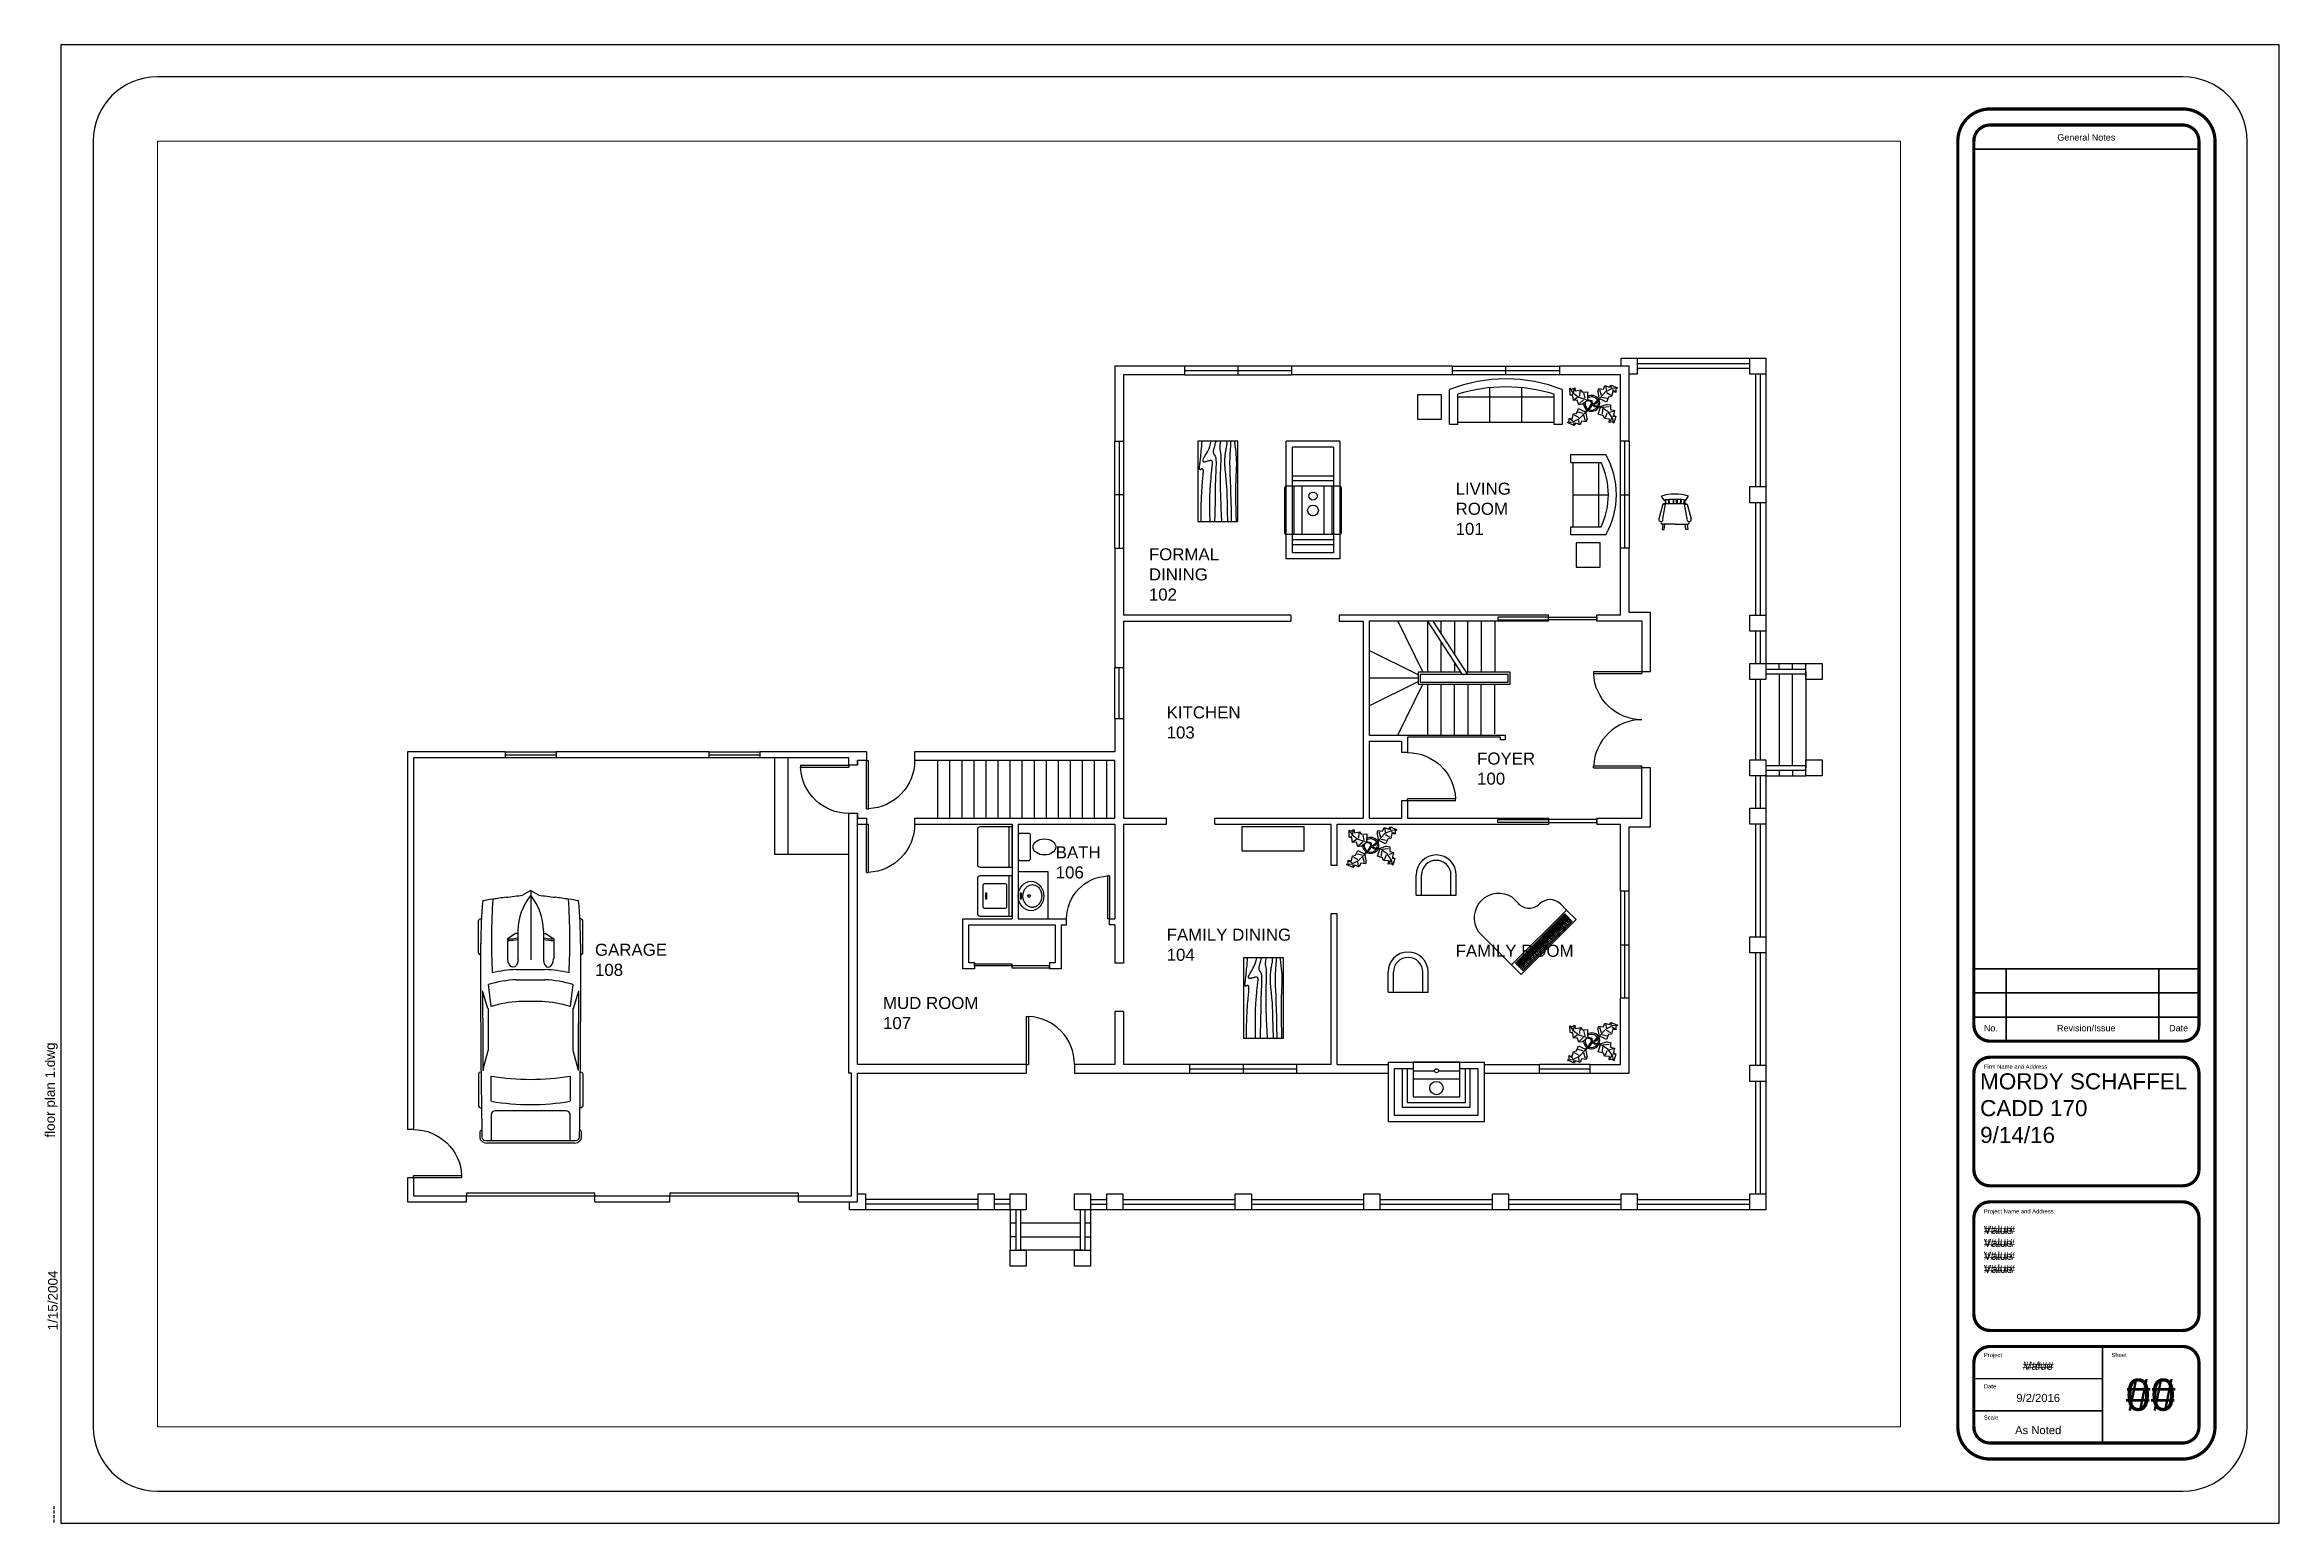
# Paper-space layout 'Arch D' of a CAD drawing. Header units: inches. Extents: x -0.3 to 34.5, y 0 to 23.
# The model-space entities are those that its viewports show. They can reach past a viewport. Long polylines and large blocks are cut down to what shows.
import ezdxf
from ezdxf.enums import TextEntityAlignment as Align

# ---------------------------------------------------------------- set-up
doc = ezdxf.new("R2010")
doc.units = ezdxf.units.IN
doc.header["$MEASUREMENT"] = 0
for name, color, linetype in [('flr-1', 201, 'Continuous'), ('flr-1-a-anno-text', 4, 'Continuous'), ('flr-1-a-door', 2, 'Continuous'), ('flr-1-a-glaz', 2, 'Continuous'), ('flr-1-a-glaz-sill', 1, 'Continuous'), ('Title Block', 7, 'Continuous')]:
    doc.layers.add(name, color=color, linetype=linetype)
doc.layers.add('flr-1-furn', color=7, linetype='Continuous', true_color=0x3fd968)
doc.styles.add('Roman', font='arial.ttf')

psp = doc.layouts.new('Arch D')

# ---------------------------------------------------------------- texts
at = {"insert": (29.847, 7), "char_height": 0.25, "attachment_point": 1, "style": 'Roman'}
psp.add_mtext_dynamic_manual_height_columns('MORDY SCHAFFEL\\PCADD 170\\P9/14/16', width=3.5, gutter_width=2.5, heights=[0], dxfattribs=at)
at = {"layer": 'Title Block', "color": 0, "char_height": 0.15, "attachment_point": 7, "rotation": 90, "style": 'Roman'}
for s, insert, width in [('floor plan 1.dwg', (-0.05, 6), 5.93), ('1/15/2004', (-0.05, 3), 2.57515), ('----', (-0.05, 0), 2.73005)]:
    psp.add_mtext(s, dxfattribs=dict(at, insert=insert, width=width))

msp = doc.modelspace()

# ---------------------------------------------------------------- texts
at = {"layer": 'flr-1-a-anno-text', "char_height": 9, "attachment_point": 1, "style": 'Roman'}
for s, width, insert in [('LIVING\\PROOM\\P101', 85.53126, (254.469, -87)), ('FORMAL\\PDINING\\P102', 95.75, (25.5, -136)), ('KITCHEN\\P103', 88.25, (38.75, -254)), ('FOYER\\P100', 74, (270.5, -288.5)), ('BATH\\P106', 44.5, (-44.03, -358.5)), ('GARAGE\\P108', 86, (-388, -431.25)), ('FAMILY DINING\\P104', 101.75, (38.75, -420)), ('FAMILY ROOM', 117, (254.5, -432)), ('MUD ROOM\\P107', 86.5, (-173, -471))]:
    msp.add_mtext_dynamic_manual_height_columns(s, width=width, gutter_width=2.5, heights=[0], dxfattribs=dict(at, insert=insert))

# ---------------------------------------------------------------- blocks, each defined once
blk = doc.blocks.new('Title Block')
at = {"layer": 'Title Block'}
for p, q in [((34.5, 23), (0, 23)), ((0, 23), (0, 0)), ((34.5, 0), (34.5, 23)), ((33, 22.5), (1.5, 22.5)), ((0.5, 21.5), (0.5, 1.5)), ((34, 1.5), (34, 21.5)), ((1.5, 0.5), (33, 0.5)), ((0, 0), (34.5, 0))]:
    blk.add_line(p, q, dxfattribs=at)
at = {"layer": 'Title Block', "const_width": 0.05}
for points in [[(30, 1), (33, 1, 0.414214), (33.5, 1.5), (33.5, 21.5, 0.414214), (33, 22), (30, 22, 0.414214), (29.5, 21.5), (29.5, 1.5, 0.414214)], [(30, 7.5), (33, 7.5, 0.414214), (33.25, 7.75), (33.25, 21.5, 0.414214), (33, 21.75), (30, 21.75, 0.414214), (29.75, 21.5), (29.75, 7.75, 0.414214)], [(30, 5.25), (33, 5.25, 0.414214), (33.25, 5.5), (33.25, 7, 0.414214), (33, 7.25), (30, 7.25, 0.414214), (29.75, 7), (29.75, 5.5, 0.414214)], [(30, 3), (33, 3, 0.414214), (33.25, 3.25), (33.25, 4.75, 0.414214), (33, 5), (30, 5, 0.414214), (29.75, 4.75), (29.75, 3.25, 0.414214)], [(30, 1.25), (33, 1.25, 0.414214), (33.25, 1.5), (33.25, 2.5, 0.414214), (33, 2.75), (30, 2.75, 0.414214), (29.75, 2.5), (29.75, 1.5, 0.414214)]]:
    blk.add_lwpolyline(points, format="xyb", close=True, dxfattribs=at)
at = {"layer": 'Title Block', "const_width": 0.025}
for points in [[(29.75, 21.375), (33.25, 21.375)], [(29.75, 8.625), (33.25, 8.625)], [(30.25, 7.5), (30.25, 8.625)], [(32.625, 7.5), (32.625, 8.625)], [(29.75, 8.25), (33.25, 8.25)], [(29.75, 7.875), (33.25, 7.875)], [(31.75, 1.25), (31.75, 2.75)], [(29.75, 2.25), (31.75, 2.25)], [(29.75, 1.75), (31.75, 1.75)]]:
    blk.add_lwpolyline(points, dxfattribs=at)
at = {"layer": 'Title Block'}
for centre, start, end in [((1.5, 21.5), 90, 180), ((33, 21.5), 0, 90), ((1.5, 1.5), 180, 270), ((33, 1.5), 270, 0)]:
    blk.add_arc(centre, 1, start, end, dxfattribs=at)
at = {"layer": 'Title Block', "style": 'Roman'}
for s, p in [('General Notes', (31.498, 21.558)), ('No.', (30.014, 7.703)), ('Revision/Issue', (31.498, 7.703)), ('Date', (32.934, 7.703))]:
    blk.add_text(s, height=0.1, dxfattribs=at).set_placement(p, align=Align.MIDDLE_CENTER)
for s, p in [('Firm Name and Address', (29.905, 7.071)), ('Project Name and Address', (29.905, 4.821)), ('Project', (29.905, 2.585)), ('Sheet', (31.89, 2.585)), ('Date', (29.905, 2.099)), ('Scale', (29.905, 1.613))]:
    blk.add_text(s, height=0.065, dxfattribs=at).set_placement(p)
at = {"layer": 'Title Block', "color": 0, "style": 'Roman', "flags": 8}
for tag, p in [('PROJECTNAME', (29.905, 4.502)), ('PROJECTADDRESS1', (29.905, 4.3)), ('PROJECTADDRESS2', (29.905, 4.098)), ('PROJECTADDRESS3', (29.905, 3.895))]:
    blk.add_attdef(tag, p, '', height=0.125, dxfattribs=at)
at = {"layer": 'Title Block', "style": 'Roman', "flags": 8}
for tag, height, p in [('PROJECTNAME', 0.125, (30.75, 2.45)), ('SHEETNO', 0.5, (32.5, 2)), ('DATE', 0.125, (30.75, 1.95))]:
    blk.add_attdef(tag, text='', height=height, dxfattribs=at).set_placement(p, align=Align.MIDDLE_CENTER)
at = {"layer": 'Title Block', "style": 'Roman'}
blk.add_attdef('SCALE', text='', height=0.125, dxfattribs=at).set_placement((30.75, 1.45), align=Align.MIDDLE_CENTER)
blk = doc.blocks.new('DR-36')
for p, q in [((0, 36), (0, 0)), ((0, 36), (1.5, 36)), ((1.5, 36), (1.5, 0)), ((0, 0), (1.5, 0))]:
    blk.add_line(p, q)
blk.add_arc((0, 0), 36, 0, 87.6141)
blk = doc.blocks.new('pocket-48')
for p, q in [((-36, 1.375), (-36, 3.375)), ((-36, 3.375), (0, 3.375)), ((0, 1.375), (-36, 1.375)), ((38, 3.375), (0, 3.375)), ((0, 3.375), (0, 1.375)), ((0, 1.375), (38, 1.375)), ((0, 1.375), (0, 0)), ((38, 1.375), (38, 3.375))]:
    blk.add_line(p, q)
blk = doc.blocks.new('*U53')
for p, q in [((21.1, 37.4), (21.1, 36.8)), ((46.6, 38.9), (22.4, 38.9)), ((47.8, 37.4), (47.8, 37.4)), ((88, 31.9), (74.8, 35.9)), ((134.3, 35.6), (119.3, 31.8)), ((135.5, 37.1), (135.5, 37.4)), ((136.7, 38.9), (160.9, 38.9)), ((162.1, 37.4), (162.1, 36.8)), ((186.5, -33.5), (186.5, 33.5)), ((32.3, 11.6), (36.1, 17.2)), ((36.1, 17.2), (50.9, 17.2)), ((70, 31.5), (86.4, 29.4)), ((138.4, 29.4), (157.2, 29.4)), ((164.5, 26.4), (164.5, -26.4)), ((186.5, 29.4), (167, 29.4)), ((188.4, -32.8), (188.4, 32.8)), ((3.3, 6.1), (0.1, 0.4)), ((29.8, 9.5), (51.7, 9.5)), ((32.1, 9.5), (32.1, 11.2)), ((58.9, -10.8), (58.9, 10.8)), ((66.6, -10.5), (66.6, 10.5)), ((82.7, 8.5), (82.7, -8.5)), ((186.5, -10.5), (186.5, 10.5)), ((0, 0), (51.7, 0)), ((0.1, -0.4), (3.3, -6.1)), ((29.8, -9.5), (51.7, -9.5)), ((32.1, -9.5), (32.1, -11.2)), ((32.3, -11.6), (36.1, -17.2)), ((36.1, -17.2), (50.9, -17.2)), ((86.4, -29.4), (70, -31.5)), ((88, -31.9), (74.8, -35.9)), ((134.3, -35.6), (119.3, -31.8)), ((157.2, -29.4), (138.4, -29.4)), ((167, -29.4), (186.5, -29.4)), ((21.1, -37.4), (21.1, -36.8)), ((46.6, -38.9), (22.4, -38.9)), ((47.8, -37.4), (47.8, -37.4)), ((135.5, -37.1), (135.5, -37.4)), ((136.7, -38.9), (160.9, -38.9)), ((162.1, -37.4), (162.1, -36.8))]:
    blk.add_line(p, q)
for centre, major_axis, ratio, start_param, end_param in [((266, -27.5), (0, 313.3), 0.842304, 1.367076, 1.39176), ((41.2, -490.9), (0, 528.2), 0.842304, 0.00281, 0.075598), ((22.4, 37.4), (0, -1.48), 0.842304, 3.141593, 4.712389), ((64.5, -10555.6), (0, 10593), 0.842304, -0.013397, 0.002797), ((46.6, 37.4), (0, 1.48), 0.842304, -1.570796, 0), ((64.5, -10555.6), (0, -10591.5), 0.842304, 3.133765, 3.140441), ((136.7, 37.4), (0, -1.48), 0.842304, 3.141593, 4.712389), ((160.9, 37.4), (0, 1.48), 0.842304, -1.570796, 0), ((180.6, 35.8), (0, 2.22), 0.842304, -0.013017, 1.249894), ((64.5, -10556.4), (0, 10595.3), 0.842304, -0.013397, -0.013017), ((184, 32.8), (0, -5.25), 0.842304, 1.570796, 3.128196), ((184, 33.5), (0, -2.96), 0.842304, 1.570796, 3.128196), ((-204.5, 52.4), (0, -251), 0.842304, 1.385369, 1.434372), ((259.2, -27.5), (0, -305.3), 0.842304, 4.528606, 4.561838), ((37.5, -594), (0, -623.3), 0.842304, 3.096046, 3.200911), ((13, 17), (0, 27.4), 0.842304, 4.435146, 4.718221), ((14.2, 17), (0, 27.4), 0.842304, 4.435146, 4.718221), ((50.8, 13.3), (6.34, -0.36), 0.603834, -1.395552, 1.581315), ((134.4, 5.4), (0, -89.8), 0.842304, 4.449482, 4.652344), ((135.3, 5.4), (0, 81.8), 0.842304, 1.245306, 1.50788), ((149.6, 2.8), (0, -79.6), 0.842304, 4.372215, 4.640744), ((95.8, -3666.4), (0, -3698.2), 0.842304, 3.134049, 3.144098), ((17.1, 0), (0, 147), 0.842304, 4.511394, 4.913384), ((35.9, 0), (0, 147), 0.842304, 4.511394, 4.913384), ((167, 26.4), (0, 2.96), 0.842304, 0, 1.570796), ((0.6, 0), (0, -0.74), 0.842304, 4.131459, 5.293319), ((29.8, -46.7), (0, 56.2), 0.842304, 0, 0.590319), ((32.7, 11.2), (0, 0.74), 0.842304, 0.879714, 1.570796), ((-204.5, -52.4), (0, 251), 0.842304, -1.434372, -1.385369), ((29.8, 46.7), (0, 56.2), 0.842304, 2.551274, 3.141593), ((32.7, -11.2), (0, -0.74), 0.842304, 4.712389, 5.403472), ((13, -17), (0, -27.4), 0.842304, 1.564964, 1.848039), ((14.2, -17), (0, -27.4), 0.842304, 1.564964, 1.848039), ((134.4, -5.4), (0, -89.8), 0.842304, -1.510751, -1.307889), ((135.3, -5.4), (0, -81.8), 0.842304, -1.50788, -1.245306), ((149.6, -2.8), (0, -79.6), 0.842304, -1.499151, -1.230623), ((259.2, 27.5), (0, 305.3), 0.842304, 1.721348, 1.754579), ((266, 27.5), (0, 313.3), 0.842304, 1.749832, 1.774517), ((37.5, 594), (0, -623.3), 0.842304, -0.059319, 0.045547), ((95.8, 3666.4), (0, -3698.2), 0.842304, -0.002505, 0.007544), ((167, -26.4), (0, -2.96), 0.842304, 4.712389, 6.283185), ((184, -32.8), (0, -5.25), 0.842304, 0.013397, 1.570796), ((41.2, 490.9), (0, -528.2), 0.842304, -0.075598, -0.00281), ((22.4, -37.4), (0, 1.48), 0.842304, 1.570796, 3.141593), ((64.5, 10555.6), (0, 10593), 0.842304, 3.138796, 3.15499), ((46.6, -37.4), (0, -1.48), 0.842304, 0, 1.570796), ((64.5, 10555.6), (0, -10591.5), 0.842304, 0.001152, 0.007828), ((136.7, -37.4), (0, -1.48), 0.842304, -1.570796, 0), ((160.9, -37.4), (0, 1.48), 0.842304, 3.141593, 4.712389), ((180.6, -35.8), (0, -2.22), 0.842304, -1.249894, 0.013017), ((64.5, 10556.4), (0, 10595.3), 0.842304, 3.15461, 3.15499), ((184, -33.5), (0, 2.96), 0.842304, 3.15499, 4.712389)]:
    blk.add_ellipse(centre, major_axis=major_axis, ratio=ratio, start_param=start_param, end_param=end_param)
at = {"extrusion": (0, 0, -1)}
blk.add_ellipse((50.8, -13.3), major_axis=(6.34, 0.36), ratio=0.603834, start_param=-1.395552, end_param=1.581315, dxfattribs=at)
blk = doc.blocks.new('Table - Rectangular Woodgrain 60 x 30 in.')
at = {"linetype": 'Continuous'}
for p, q in [((0, 0), (0, -30)), ((60, 0), (0, 0)), ((60, -30), (60, 0)), ((0, -30), (60, -30))]:
    blk.add_line(p, q, dxfattribs=at)
for points in [[(0, -2.4), (4.8155, -2.418), (9.0302, -2.4688), (12.709, -2.5477), (15.9167, -2.65), (18.7181, -2.7711), (21.1781, -2.9063), (23.3616, -3.0508), (25.3333, -3.2), (27.1477, -3.3495), (28.8172, -3.4958), (30.3437, -3.636), (31.7291, -3.7667), (32.9756, -3.8849), (34.0849, -3.9875), (35.059, -4.0714), (35.9, -4.1334), (36.6114, -4.1711), (37.2041, -4.1854), (37.6906, -4.1779), (38.0833, -4.15), (38.3948, -4.1034), (38.6375, -4.0396), (38.8239, -3.9602), (38.9666, -3.8667), (39.0764, -3.7608), (39.1573, -3.6448), (39.2116, -3.521), (39.2416, -3.3917), (39.2498, -3.2593), (39.2385, -3.1261), (39.21, -2.9944), (39.1666, -2.8667), (39.111, -2.7447), (39.0468, -2.6281), (38.978, -2.5163), (38.9083, -2.4083), (38.8418, -2.3035), (38.7823, -2.201), (38.7337, -2.1001), (38.7, -2), (38.6844, -1.9003), (38.6875, -1.8021), (38.7094, -1.707), (38.75, -1.6167), (38.8094, -1.5326), (38.8875, -1.4563), (38.9844, -1.3893), (39.1, -1.3333), (39.2351, -1.2896), (39.3937, -1.2583), (39.5804, -1.2396), (39.8, -1.2333), (40.057, -1.2396), (40.3562, -1.2583), (40.7023, -1.2896), (41.1, -1.3333), (41.5547, -1.3895), (42.0755, -1.4573), (42.6721, -1.5361), (43.3542, -1.625), (44.1316, -1.7233), (45.014, -1.8302), (46.0114, -1.9449), (47.1333, -2.0667), (48.3862, -2.1947), (49.7625, -2.3281), (51.2513, -2.4663), (52.8416, -2.6083), (54.5226, -2.7535), (56.2833, -2.9011), (58.1127, -3.0501), (60, -3.2)], [(0, -9.2), (6.5759, -9.0858), (11.9385, -9.0365), (16.2527, -9.0418), (19.6833, -9.0917), (22.3952, -9.1759), (24.5531, -9.2844), (26.322, -9.4069), (27.8666, -9.5333), (29.3241, -9.6553), (30.7203, -9.7719), (32.0532, -9.8837), (33.3208, -9.9917), (34.5213, -10.0965), (35.6526, -10.199), (36.7128, -10.2999), (37.7, -10.4), (38.6129, -10.4996), (39.4531, -10.5969), (40.223, -10.6895), (40.925, -10.775), (41.5613, -10.8512), (42.1344, -10.9156), (42.6465, -10.966), (43.1, -11), (43.4976, -11.0158), (43.8437, -11.0136), (44.143, -10.9942), (44.4, -10.9583), (44.6195, -10.9069), (44.8062, -10.8406), (44.9648, -10.7603), (45.1, -10.6667), (45.2155, -10.5598), (45.3114, -10.4365), (45.3871, -10.2929), (45.4416, -10.125), (45.4743, -9.929), (45.4844, -9.7011), (45.4709, -9.4371), (45.4333, -9.1333), (45.3716, -8.7883), (45.2896, -8.4104), (45.1919, -8.0107), (45.0833, -7.6), (44.9685, -7.1893), (44.8521, -6.7896), (44.7388, -6.4117), (44.6333, -6.0667), (44.54, -5.7628), (44.4614, -5.4979), (44.4001, -5.2675), (44.3583, -5.0667), (44.3384, -4.8909), (44.3427, -4.7354), (44.3736, -4.5956), (44.4333, -4.4667), (44.5236, -4.3453), (44.6427, -4.2333), (44.7884, -4.1339), (44.9583, -4.05), (45.1501, -3.9849), (45.3614, -3.9417), (45.59, -3.9234), (45.8333, -3.9333), (46.0915, -3.9749), (46.3734, -4.0531), (46.6906, -4.1736), (47.0542, -4.3417), (47.4756, -4.5629), (47.9661, -4.8427), (48.5372, -5.1866), (49.2, -5.6), (49.9676, -6.0844), (50.8594, -6.625), (51.8965, -7.2031), (53.1, -7.8), (54.491, -8.3969), (56.0906, -8.975), (57.9199, -9.5156), (60, -10)], [(0, -12.8), (5.1847, -12.9322), (9.6213, -13.0323), (13.3963, -13.1059), (16.5958, -13.1583), (19.3063, -13.1952), (21.614, -13.2219), (23.6054, -13.2439), (25.3666, -13.2667), (26.9728, -13.2947), (28.4531, -13.3281), (29.8256, -13.3663), (31.1083, -13.4083), (32.3191, -13.4535), (33.476, -13.501), (34.597, -13.5501), (35.7, -13.6), (36.7984, -13.6497), (37.8875, -13.6979), (38.9578, -13.743), (40, -13.7833), (41.0047, -13.8174), (41.9625, -13.8438), (42.864, -13.8607), (43.7, -13.8667), (44.4631, -13.8604), (45.1552, -13.8417), (45.7801, -13.8104), (46.3416, -13.7667), (46.8439, -13.7104), (47.2906, -13.6417), (47.6858, -13.5604), (48.0333, -13.4667), (48.3375, -13.3608), (48.6042, -13.2448), (48.8396, -13.121), (49.05, -12.9917), (49.2417, -12.8593), (49.4208, -12.7261), (49.5937, -12.5944), (49.7667, -12.4667), (49.9452, -12.3451), (50.1323, -12.2313), (50.3303, -12.1268), (50.5416, -12.0333), (50.7686, -11.9524), (51.0135, -11.8854), (51.2788, -11.8341), (51.5666, -11.8), (51.8785, -11.7843), (52.2116, -11.7865), (52.562, -11.8059), (52.926, -11.8417), (53.2998, -11.8931), (53.6795, -11.9594), (54.0614, -12.0397), (54.4416, -12.1333), (54.8223, -12.2401), (55.2293, -12.3625), (55.6942, -12.5037), (56.2489, -12.6667), (56.9251, -12.8547), (57.7545, -13.0708), (58.7689, -13.3182), (60, -13.6)], [(0, -18), (5.124, -17.7273), (9.6609, -17.5057), (13.6705, -17.3303), (17.2125, -17.1958), (20.3467, -17.0973), (23.1328, -17.0297), (25.6307, -16.9878), (27.9, -16.9667), (29.9928, -16.9617), (31.9302, -16.9703), (33.7254, -16.9907), (35.3917, -17.0208), (36.9423, -17.0588), (38.3906, -17.1026), (39.7499, -17.1503), (41.0333, -17.2), (42.2519, -17.2496), (43.4073, -17.2969), (44.4986, -17.3395), (45.525, -17.375), (46.4858, -17.4012), (47.3802, -17.4156), (48.2074, -17.416), (48.9667, -17.4), (49.6583, -17.3662), (50.2872, -17.3167), (50.8595, -17.2547), (51.3812, -17.1833), (51.8584, -17.1057), (52.2971, -17.025), (52.7034, -16.9443), (53.0833, -16.8667), (53.443, -16.7951), (53.789, -16.7313), (54.128, -16.6768), (54.4666, -16.6334), (54.8115, -16.6024), (55.1693, -16.5854), (55.5465, -16.5841), (55.95, -16.6), (56.3828, -16.6337), (56.8346, -16.6823), (57.2915, -16.7418), (57.7396, -16.8084), (58.165, -16.878), (58.5539, -16.9469), (58.8924, -17.0111), (59.1666, -17.0667), (59.3679, -17.1107), (59.5078, -17.1438), (59.6032, -17.1675), (59.6708, -17.1833), (59.7275, -17.193), (59.7901, -17.1979), (59.8753, -17.1998), (60, -17.2)], [(0, -22.4), (8.0098, -22.2501), (14.4094, -22.1011), (19.4168, -21.9535), (23.25, -21.8083), (26.1269, -21.6663), (28.2656, -21.5281), (29.884, -21.3947), (31.2, -21.2667), (32.3967, -21.1448), (33.5172, -21.0292), (34.5697, -20.9198), (35.5625, -20.8167), (36.5037, -20.7198), (37.4015, -20.6292), (38.2642, -20.5448), (39.1, -20.4667), (39.9164, -20.3951), (40.7187, -20.3313), (41.5117, -20.2768), (42.3, -20.2333), (43.0883, -20.2024), (43.8812, -20.1854), (44.6836, -20.1841), (45.5, -20.2), (46.3328, -20.234), (47.1747, -20.2844), (48.0163, -20.3488), (48.8479, -20.425), (49.66, -20.5106), (50.4429, -20.6031), (51.1872, -20.7004), (51.8833, -20.8), (52.5246, -20.8999), (53.1166, -20.9995), (53.6681, -21.0983), (54.1875, -21.1958), (54.6834, -21.2919), (55.1646, -21.3859), (55.6394, -21.4777), (56.1167, -21.5667), (56.6028, -21.6515), (57.0961, -21.7266), (57.5929, -21.7852), (58.0896, -21.8208), (58.5823, -21.8268), (59.0674, -21.7964), (59.5412, -21.723), (60, -21.6)], [(0, -25.2), (8.6355, -25.0504), (15.7026, -24.9031), (21.4049, -24.7606), (25.9458, -24.625), (29.529, -24.4988), (32.3578, -24.3844), (34.6359, -24.284), (36.5667, -24.2), (38.3213, -24.1341), (39.9417, -24.0854), (41.437, -24.0523), (42.8167, -24.0333), (44.0901, -24.0268), (45.2667, -24.0313), (46.3557, -24.0451), (47.3667, -24.0667), (48.309, -24.0947), (49.1928, -24.1287), (50.0284, -24.168), (50.826, -24.2125), (51.5959, -24.2617), (52.3483, -24.3151), (53.0935, -24.3725), (53.8417, -24.4334), (54.6009, -24.497), (55.3699, -24.561), (56.1454, -24.6226), (56.9239, -24.6792), (57.7021, -24.7279), (58.4764, -24.7662), (59.2435, -24.7911), (60, -24.8)], [(0, -28.8), (5.6867, -28.6681), (10.45, -28.5698), (14.407, -28.5012), (17.675, -28.4584), (20.3711, -28.4374), (22.6125, -28.4344), (24.5164, -28.4455), (26.2, -28.4667), (27.762, -28.4947), (29.2276, -28.5281), (30.6033, -28.5663), (31.8958, -28.6084), (33.1118, -28.6535), (34.2578, -28.7011), (35.3405, -28.7501), (36.3666, -28.8), (37.3443, -28.8497), (38.288, -28.8974), (39.2137, -28.9412), (40.1375, -28.9792), (41.0753, -29.0093), (42.0432, -29.0297), (43.0572, -29.0384), (44.1333, -29.0333), (45.2936, -29.0114), (46.5843, -28.9641), (48.0579, -28.8816), (49.7666, -28.7542), (51.7629, -28.5721), (54.0989, -28.3255), (56.8272, -28.0048), (60, -27.6)]]:
    blk.add_lwpolyline(points, dxfattribs=at)
blk = doc.blocks.new('Sofa - Roundback Loveseat 5 ft.')
at = {"linetype": 'Continuous'}
for p, q in [((-24, -33.99998), (-24, -11.46958)), ((-23.9998, -13.38178), (23.99986, -13.38178)), ((0, -32.44198), (0, -5.99998)), ((24.00004, -33.99998), (24.00004, -11.46958)), ((-24, -32.44198), (24.00004, -32.44198))]:
    blk.add_line(p, q, dxfattribs=at)
for points in [[(-24, -33.99998), (-30, -33.99998), (-30, -7.99998)], [(30.00004, -7.99998), (30.00004, -33.99998), (24.00004, -33.99998)]]:
    blk.add_lwpolyline(points, dxfattribs=at)
for centre, radius, start, end in [((0, -60.24998), 60.24998, 60.13715, 119.8628), ((0, -61.38438), 55.38444, 64.32083, 115.6792)]:
    blk.add_arc(centre, radius, start, end, dxfattribs=at)
blk = doc.blocks.new('Sofa - Roundback 7 ft.')
at = {"linetype": 'Continuous'}
for p, q in [((-36.000027, -34), (-36.000027, -11.4696)), ((-35.999844, -13.3819), (35.9998, -13.3819)), ((-12.00002, -32.4421), (-12.00003, -6.5971)), ((11.99997, -32.4421), (11.99998, -6.5971)), ((35.99998, -34), (35.99998, -11.4696)), ((-36.000027, -32.4421), (35.99998, -32.4421))]:
    blk.add_line(p, q, dxfattribs=at)
for points in [[(-36.000027, -34), (-42.000027, -34), (-42.000027, -8)], [(41.99998, -8), (41.99998, -34), (35.99998, -34)]]:
    blk.add_lwpolyline(points, dxfattribs=at)
for centre, radius, start, end in [((0, -114.25), 114.25, 68.43141, 111.5686), ((-0.00001, -127.1968), 121.1968, 72.72033, 107.2797)]:
    blk.add_arc(centre, radius, start, end, dxfattribs=at)
blk = doc.blocks.new('Piano - Baby Grand')
at = {"linetype": 'Continuous'}
for p, q in [((-29, 8.250005), (-29, -27.249995)), ((7, 1.250005), (7, 8.250005)), ((-29, -27.249995), (-29, -37.249995)), ((29, -27.249995), (-29, -27.249995)), ((-26, -36.249995), (-26, -28.249995)), ((-26, -28.249995), (26, -28.249995)), ((-25.25, -33.249995), (-25.25, -28.249995)), ((-25, -33.249995), (-25.25, -33.249995)), ((-24.75, -33.249995), (-25, -33.249995)), ((-25, -36.249995), (-25, -33.249995)), ((-24.75, -28.249995), (-24.75, -33.249995)), ((-24.25, -33.249995), (-24.25, -28.249995)), ((-24, -33.249995), (-24.25, -33.249995)), ((-23.75, -33.249995), (-24, -33.249995)), ((-24, -36.249995), (-24, -33.249995)), ((-23.75, -28.249995), (-23.75, -33.249995)), ((-23, -36.249995), (-23, -28.249995)), ((-22.25, -33.249995), (-22.25, -28.249995)), ((-22, -33.249995), (-22.25, -33.249995)), ((-21.75, -33.249995), (-22, -33.249995)), ((-22, -36.249995), (-22, -33.249995)), ((-21.75, -28.249995), (-21.75, -33.249995)), ((-21.25, -33.249995), (-21.25, -28.249995)), ((-21, -33.249995), (-21.25, -33.249995)), ((-20.75, -33.249995), (-21, -33.249995)), ((-21, -36.249995), (-21, -33.249995)), ((-20.75, -28.249995), (-20.75, -33.249995)), ((-20.25, -33.249995), (-20.25, -28.249995)), ((-20, -33.249995), (-20.25, -33.249995)), ((-19.75, -33.249995), (-20, -33.249995)), ((-20, -36.249995), (-20, -33.249995)), ((-19.75, -28.249995), (-19.75, -33.249995)), ((-19, -36.249995), (-19, -28.249995)), ((-18.25, -33.249995), (-18.25, -28.249995)), ((-18, -33.249995), (-18.25, -33.249995)), ((-17.75, -33.249995), (-18, -33.249995)), ((-18, -36.249995), (-18, -33.249995)), ((-17.75, -28.249995), (-17.75, -33.249995)), ((-17.25, -33.249995), (-17.25, -28.249995)), ((-17, -33.249995), (-17.25, -33.249995)), ((-16.75, -33.249995), (-17, -33.249995)), ((-17, -36.249995), (-17, -33.249995)), ((-16.75, -28.249995), (-16.75, -33.249995)), ((-16, -36.249995), (-16, -28.249995)), ((-15.25, -33.249995), (-15.25, -28.249995)), ((-15, -33.249995), (-15.25, -33.249995)), ((-14.75, -33.249995), (-15, -33.249995)), ((-15, -36.249995), (-15, -33.249995)), ((-14.75, -28.249995), (-14.75, -33.249995)), ((-14.25, -33.249995), (-14.25, -28.249995)), ((-14, -33.249995), (-14.25, -33.249995)), ((-13.75, -33.249995), (-14, -33.249995)), ((-14, -36.249995), (-14, -33.249995)), ((-13.75, -28.249995), (-13.75, -33.249995)), ((-13.25, -33.249995), (-13.25, -28.249995)), ((-13, -33.249995), (-13.25, -33.249995)), ((-12.75, -33.249995), (-13, -33.249995)), ((-13, -36.249995), (-13, -33.249995)), ((-12.75, -28.249995), (-12.75, -33.249995)), ((-12, -36.249995), (-12, -28.249995)), ((-11.25, -33.249995), (-11.25, -28.249995)), ((-11, -33.249995), (-11.25, -33.249995)), ((-10.75, -33.249995), (-11, -33.249995)), ((-11, -36.249995), (-11, -33.249995)), ((-10.75, -28.249995), (-10.75, -33.249995)), ((-10.25, -33.249995), (-10.25, -28.249995)), ((-10, -33.249995), (-10.25, -33.249995)), ((-9.75, -33.249995), (-10, -33.249995)), ((-10, -36.249995), (-10, -33.249995)), ((-9.75, -28.249995), (-9.75, -33.249995)), ((-9, -36.249995), (-9, -28.249995)), ((-8.25, -33.249995), (-8.25, -28.249995)), ((-8, -33.249995), (-8.25, -33.249995)), ((-7.75, -33.249995), (-8, -33.249995)), ((-8, -36.249995), (-8, -33.249995)), ((-7.75, -28.249995), (-7.75, -33.249995)), ((-7.25, -33.249995), (-7.25, -28.249995)), ((-7, -33.249995), (-7.25, -33.249995)), ((-6.75, -33.249995), (-7, -33.249995)), ((-7, -36.249995), (-7, -33.249995)), ((-6.75, -28.249995), (-6.75, -33.249995)), ((-6.25, -33.249995), (-6.25, -28.249995)), ((-6, -33.249995), (-6.25, -33.249995)), ((-5.75, -33.249995), (-6, -33.249995)), ((-6, -36.249995), (-6, -33.249995)), ((-5.75, -28.249995), (-5.75, -33.249995)), ((-5, -36.249995), (-5, -28.249995)), ((-4.25, -33.249995), (-4.25, -28.249995)), ((-4, -33.249995), (-4.25, -33.249995)), ((-3.75, -33.249995), (-4, -33.249995)), ((-4, -36.249995), (-4, -33.249995)), ((-3.75, -28.249995), (-3.75, -33.249995)), ((-3.25, -33.249995), (-3.25, -28.249995)), ((-3, -33.249995), (-3.25, -33.249995)), ((-2.75, -33.249995), (-3, -33.249995)), ((-3, -36.249995), (-3, -33.249995)), ((-2.75, -28.249995), (-2.75, -33.249995)), ((-2, -36.249995), (-2, -28.249995)), ((-1.25, -33.249995), (-1.25, -28.249995)), ((-1, -33.249995), (-1.25, -33.249995)), ((-0.75, -33.249995), (-1, -33.249995)), ((-1, -36.249995), (-1, -33.249995)), ((-0.75, -28.249995), (-0.75, -33.249995)), ((-0.25, -33.249995), (-0.25, -28.249995)), ((0, -33.249995), (-0.25, -33.249995)), ((0.25, -33.249995), (0, -33.249995)), ((0, -36.249995), (0, -33.249995)), ((0.25, -28.249995), (0.25, -33.249995)), ((0.75, -33.249995), (0.75, -28.249995)), ((1, -33.249995), (0.75, -33.249995)), ((1.25, -33.249995), (1, -33.249995)), ((1, -36.249995), (1, -33.249995)), ((1.25, -28.249995), (1.25, -33.249995)), ((2, -36.249995), (2, -28.249995)), ((2.75, -33.249995), (2.75, -28.249995)), ((3, -33.249995), (2.75, -33.249995)), ((3.25, -33.249995), (3, -33.249995)), ((3, -36.249995), (3, -33.249995)), ((3.25, -28.249995), (3.25, -33.249995)), ((3.75, -33.249995), (3.75, -28.249995)), ((4, -33.249995), (3.75, -33.249995)), ((4.25, -33.249995), (4, -33.249995)), ((4, -36.249995), (4, -33.249995)), ((4.25, -28.249995), (4.25, -33.249995)), ((5, -36.249995), (5, -28.249995)), ((5.75, -33.249995), (5.75, -28.249995)), ((6, -33.249995), (5.75, -33.249995)), ((6.25, -33.249995), (6, -33.249995)), ((6, -36.249995), (6, -33.249995)), ((6.25, -28.249995), (6.25, -33.249995)), ((6.75, -33.249995), (6.75, -28.249995)), ((7, -33.249995), (6.75, -33.249995)), ((7.25, -33.249995), (7, -33.249995)), ((7, -36.249995), (7, -33.249995)), ((7.25, -28.249995), (7.25, -33.249995)), ((7.75, -33.249995), (7.75, -28.249995)), ((8, -33.249995), (7.75, -33.249995)), ((8.25, -33.249995), (8, -33.249995)), ((8, -36.249995), (8, -33.249995)), ((8.25, -28.249995), (8.25, -33.249995)), ((9, -36.249995), (9, -28.249995)), ((9.75, -33.249995), (9.75, -28.249995)), ((10, -33.249995), (9.75, -33.249995)), ((10.25, -33.249995), (10, -33.249995)), ((10, -36.249995), (10, -33.249995)), ((10.25, -28.249995), (10.25, -33.249995)), ((10.75, -33.249995), (10.75, -28.249995)), ((11, -33.249995), (10.75, -33.249995)), ((11.25, -33.249995), (11, -33.249995)), ((11, -36.249995), (11, -33.249995)), ((11.25, -28.249995), (11.25, -33.249995)), ((12, -36.249995), (12, -28.249995)), ((12.75, -33.249995), (12.75, -28.249995)), ((13, -33.249995), (12.75, -33.249995)), ((13.25, -33.249995), (13, -33.249995)), ((13, -36.249995), (13, -33.249995)), ((13.25, -28.249995), (13.25, -33.249995)), ((13.75, -33.249995), (13.75, -28.249995)), ((14, -33.249995), (13.75, -33.249995)), ((14.25, -33.249995), (14, -33.249995)), ((14, -36.249995), (14, -33.249995)), ((14.25, -28.249995), (14.25, -33.249995)), ((14.75, -33.249995), (14.75, -28.249995)), ((15, -33.249995), (14.75, -33.249995)), ((15.25, -33.249995), (15, -33.249995)), ((15, -36.249995), (15, -33.249995)), ((15.25, -28.249995), (15.25, -33.249995)), ((16, -36.249995), (16, -28.249995)), ((16.75, -33.249995), (16.75, -28.249995)), ((17, -33.249995), (16.75, -33.249995)), ((17.25, -33.249995), (17, -33.249995)), ((17, -36.249995), (17, -33.249995)), ((17.25, -28.249995), (17.25, -33.249995)), ((17.75, -33.249995), (17.75, -28.249995)), ((18, -33.249995), (17.75, -33.249995)), ((18.25, -33.249995), (18, -33.249995)), ((18, -36.249995), (18, -33.249995)), ((18.25, -28.249995), (18.25, -33.249995)), ((19, -36.249995), (19, -28.249995)), ((19.75, -33.249995), (19.75, -28.249995)), ((20, -33.249995), (19.75, -33.249995)), ((20.25, -33.249995), (20, -33.249995)), ((20, -36.249995), (20, -33.249995)), ((20.25, -28.249995), (20.25, -33.249995)), ((20.75, -33.249995), (20.75, -28.249995)), ((21, -33.249995), (20.75, -33.249995)), ((21.25, -33.249995), (21, -33.249995)), ((21, -36.249995), (21, -33.249995)), ((21.25, -28.249995), (21.25, -33.249995)), ((21.75, -33.249995), (21.75, -28.249995)), ((22, -33.249995), (21.75, -33.249995)), ((22.25, -33.249995), (22, -33.249995)), ((22, -36.249995), (22, -33.249995)), ((22.25, -28.249995), (22.25, -33.249995)), ((23, -36.249995), (23, -28.249995)), ((23.75, -33.249995), (23.75, -28.249995)), ((24, -33.249995), (23.75, -33.249995)), ((24.25, -33.249995), (24, -33.249995)), ((24, -36.249995), (24, -33.249995)), ((24.25, -28.249995), (24.25, -33.249995)), ((24.75, -33.249995), (24.75, -28.249995)), ((25, -33.249995), (24.75, -33.249995)), ((25.25, -33.249995), (25, -33.249995)), ((25, -36.249995), (25, -33.249995)), ((25.25, -28.249995), (25.25, -33.249995)), ((26, -36.249995), (26, -28.249995)), ((29, -20.749995), (29, -27.249995)), ((29, -37.249995), (29, -27.249995)), ((-29, -37.249995), (29, -37.249995)), ((-26, -36.249995), (-25, -36.249995)), ((-25, -36.249995), (-24, -36.249995)), ((-24, -36.249995), (-23, -36.249995)), ((-23, -36.249995), (-22, -36.249995)), ((-22, -36.249995), (-21, -36.249995)), ((-21, -36.249995), (-20, -36.249995)), ((-20, -36.249995), (-19, -36.249995)), ((-19, -36.249995), (-18, -36.249995)), ((-18, -36.249995), (-17, -36.249995)), ((-17, -36.249995), (-16, -36.249995)), ((-16, -36.249995), (-15, -36.249995)), ((-15, -36.249995), (-14, -36.249995)), ((-14, -36.249995), (-13, -36.249995)), ((-13, -36.249995), (-12, -36.249995)), ((-12, -36.249995), (-11, -36.249995)), ((-11, -36.249995), (-10, -36.249995)), ((-10, -36.249995), (-9, -36.249995)), ((-9, -36.249995), (-8, -36.249995)), ((-8, -36.249995), (-7, -36.249995)), ((-7, -36.249995), (-6, -36.249995)), ((-6, -36.249995), (-5, -36.249995)), ((-5, -36.249995), (-4, -36.249995)), ((-4, -36.249995), (-3, -36.249995)), ((-3, -36.249995), (-2, -36.249995)), ((-2, -36.249995), (-1, -36.249995)), ((-1, -36.249995), (0, -36.249995)), ((0, -36.249995), (1, -36.249995)), ((1, -36.249995), (2, -36.249995)), ((2, -36.249995), (3, -36.249995)), ((3, -36.249995), (4, -36.249995)), ((4, -36.249995), (5, -36.249995)), ((5, -36.249995), (6, -36.249995)), ((6, -36.249995), (7, -36.249995)), ((7, -36.249995), (8, -36.249995)), ((8, -36.249995), (9, -36.249995)), ((9, -36.249995), (10, -36.249995)), ((10, -36.249995), (11, -36.249995)), ((11, -36.249995), (12, -36.249995)), ((12, -36.249995), (13, -36.249995)), ((13, -36.249995), (14, -36.249995)), ((14, -36.249995), (15, -36.249995)), ((15, -36.249995), (16, -36.249995)), ((16, -36.249995), (17, -36.249995)), ((17, -36.249995), (18, -36.249995)), ((18, -36.249995), (19, -36.249995)), ((19, -36.249995), (20, -36.249995)), ((20, -36.249995), (21, -36.249995)), ((21, -36.249995), (22, -36.249995)), ((22, -36.249995), (23, -36.249995)), ((23, -36.249995), (24, -36.249995)), ((24, -36.249995), (25, -36.249995)), ((25, -36.249995), (26, -36.249995))]:
    blk.add_line(p, q, dxfattribs=at)
for centre, radius, start, end in [((-11, 4.327585), 18.42241, 12.29325, 167.7067), ((18, 1.250005), 11, 177.3974, 270), ((18, -20.749995), 11, 0, 90)]:
    blk.add_arc(centre, radius, start, end, dxfattribs=at)
blk = doc.blocks.new('Plant - Rubber or Philodendron')
at = {"linetype": 'Continuous'}
for p, q in [((-16.2005, 11.4774), (-13.9899, 8.1064)), ((-16.2005, 11.4774), (-14.8639, 10.7964)), ((-16.0159, 6.3329), (-16.2005, 11.4774)), ((-14.0069, 5.8704), (-16.0159, 6.3329)), ((-15.3434, 6.5514), (-13.9984, 6.9884)), ((-14.8639, 10.7964), (-12.6195, 11.8975)), ((-13.5868, 2.2894), (-14.0069, 5.8704)), ((-13.9899, 8.1064), (-9.5434, 4.7185)), ((-10.6784, 2.491), (-13.5868, 2.2894)), ((-13.3174, 8.325), (-13.0735, 11.0065)), ((-13.1329, 3.1804), (-10.6614, 4.727)), ((-12.6195, 11.8975), (-12.1909, 9.4345)), ((-12.1909, 9.4345), (-8.3829, 10.3)), ((-9.5858, -0.8715), (-10.6784, 2.491)), ((-9.5434, 4.7185), (-4.1917, 2.9888)), ((-9.1318, 0.0195), (-5.9793, 2.9025)), ((-8.8369, 9.409), (-9.0894, 5.6095)), ((-8.3829, 10.3), (-7.0549, 8.501)), ((-7.1228, -0.443), (-3.5248, 2.2131)), ((-7.0549, 8.501), (-3.0284, 8.6941)), ((-4.8529, 4.012), (-5.7184, 7.82)), ((-3.5248, 2.2131), (-3.3011, 2.4355)), ((-3.3011, 2.4355), (-0.5306, 1.7947)), ((-3.0284, 8.6941), (-3.0709, 3.1041)), ((-3.0709, 3.1041), (0.0797, 2.3163)), ((-0.5306, 1.7947), (-0.2255, -0.5527)), ((-0.5306, 1.7947), (-0.5306, 1.7947)), ((0.0797, 2.3163), (0.4866, -0.031)), ((0.4866, -0.031), (2.1141, 0.2298)), ((2.1141, 0.2298), (5.4346, 3.9146)), ((6.1032, 3.6844), (2.8262, -0.031)), ((4.6914, 8.8812), (5.3859, 11.2828)), ((4.6914, 8.8812), (5.5014, 4.4831)), ((5.3859, 11.2828), (8.8871, 10.7908)), ((5.4346, 3.9146), (5.5014, 4.4831)), ((5.9878, 10.4842), (7.1971, 6.3869)), ((11.1089, 1.1958), (6.1032, 3.6844)), ((10.3916, 8.7942), (6.2847, 4.4028)), ((7.7005, 4.8881), (11.5025, 3.9967)), ((8.8871, 10.7908), (9.9809, 13.4933)), ((9.9809, 13.4933), (13.3837, 12.301)), ((15.3859, 11.3055), (10.3916, 8.7942)), ((10.5828, 12.6946), (10.8893, 9.7953)), ((14.2977, 6.1031), (10.9934, 7.9956)), ((12.7005, 4.8994), (11.1089, 1.1958)), ((14.8995, 5.3044), (12.7005, 4.8994)), ((13.3837, 12.301), (14.68, 13.9039)), ((14.5816, 13.2037), (14.3848, 11.8033)), ((14.68, 13.9039), (19.3848, 11.8146)), ((15.7909, 9.1065), (14.8995, 5.3044)), ((15.2875, 10.6053), (17.5907, 9.2105)), ((19.3848, 11.8146), (15.3859, 11.3055)), ((18.1925, 8.4119), (15.7909, 9.1065)), ((19.3848, 11.8146), (18.1868, 10.9119)), ((18.1868, 10.9119), (18.1925, 8.4119)), ((-18.008, -14.1781), (-16.8101, -13.2754)), ((-18.008, -14.1781), (-14.0091, -13.669)), ((-13.3032, -16.2674), (-18.008, -14.1781)), ((-16.8157, -10.7754), (-14.4141, -11.4699)), ((-16.8101, -13.2754), (-16.8157, -10.7754)), ((-13.9107, -12.9688), (-16.2139, -11.574)), ((-14.4141, -11.4699), (-13.5228, -7.6679)), ((-14.0091, -13.669), (-9.0148, -11.1577)), ((-13.5228, -7.6679), (-11.3237, -7.2629)), ((-12.0069, -14.6645), (-13.3032, -16.2674)), ((-13.2048, -15.5672), (-13.008, -14.1668)), ((-12.921, -8.4665), (-9.6166, -10.359)), ((-8.6042, -15.8568), (-12.0069, -14.6645)), ((-11.3237, -7.2629), (-9.7321, -3.5593)), ((-6.3237, -7.2516), (-10.1257, -6.3602)), ((-9.7321, -3.5593), (-4.7264, -6.0479)), ((-7.1228, -0.443), (-9.5858, -0.8715)), ((-9.206, -15.0581), (-9.5126, -12.1588)), ((-9.0148, -11.1577), (-4.9047, -6.8122)), ((-7.5103, -13.1543), (-8.6042, -15.8568)), ((-4.0092, -13.6463), (-7.5103, -13.1543)), ((-4.611, -12.8477), (-5.8203, -8.7504)), ((-2.019, -3.6148), (-4.7264, -6.0479)), ((-4.1246, -6.8466), (-4.0579, -6.2781)), ((-3.3146, -11.2447), (-4.1246, -6.8466)), ((-4.0579, -6.2781), (-0.9375, -3.1608)), ((-3.3146, -11.2447), (-4.0092, -13.6463)), ((-2.019, -3.6148), (-0.2255, -0.5527)), ((-0.9375, -3.1608), (0.5883, -0.8135)), ((0.5883, -0.8135), (2.2447, -2.0916)), ((2.8262, -0.031), (1.3003, -0.5527)), ((1.3003, -0.5527), (2.4193, -1.4655)), ((2.2447, -2.0916), (6.7108, -2.6626)), ((2.4193, -1.4655), (6.895, -2.1175)), ((4.943, -7.9659), (6.7108, -2.6626)), ((8.8321, -9.0266), (4.943, -7.9659)), ((11.6605, -0.5413), (6.895, -2.1175)), ((12.3677, -6.1981), (7.219, -2.6772)), ((8.125, -4.0768), (7.7715, -7.9659)), ((8.3544, -2.7453), (13.1973, -2.1704)), ((9.5392, -11.1479), (8.8321, -9.0266)), ((13.4283, -11.5015), (9.5392, -11.1479)), ((10.2463, -10.4408), (11.6605, -6.9053)), ((11.6605, -0.5413), (14.1354, -0.8948)), ((15.5496, -10.7943), (12.3677, -6.1981)), ((13.0748, -13.9763), (13.4283, -11.5015)), ((15.5496, -13.6228), (13.0748, -13.9763)), ((16.2567, -5.8446), (13.4283, -6.5517)), ((14.8425, -10.7943), (13.7819, -13.2692)), ((14.1354, -0.8948), (14.1354, -4.4304)), ((14.1354, -4.4304), (16.9638, -5.1375)), ((16.6103, -14.6834), (15.5496, -10.7943)), ((16.6103, -14.6834), (15.5496, -13.6228)), ((17.3174, -9.7337), (15.9032, -9.7337)), ((16.9638, -5.1375), (16.2567, -8.673)), ((16.2567, -8.673), (18.0245, -9.7337)), ((18.0245, -9.7337), (16.6103, -14.6834))]:
    blk.add_line(p, q, dxfattribs=at)
for centre, radius, start, end in [((0.0308, 0.1664), 6, 178.6147, 235.1169), ((0.0308, 0.1664), 5, 168.1647, 238.6725), ((0, 0), 6.1275, 34.37569, 120.1028), ((-0.0601, -0.2075), 5.2461, 33.82192, 124.9414), ((-0.2664, 0.1682), 5.2775, 338.4094, 20.03007), ((-0.098, 0.1364), 6.1288, 341.2017, 26.09184), ((-0.0234, 0.3825), 6.1492, 242.5812, 331.2714), ((-0.1102, 0.4886), 5.2883, 247.3711, 327.472)]:
    blk.add_arc(centre, radius, start, end, dxfattribs=at)
blk = doc.blocks.new('Chair - Rocking')
at = {"linetype": 'Continuous'}
for p, q in [((-9, -7.5), (-12, -18.49999)), ((-8, -4.5), (-10, -1.5)), ((-7, -7.5), (-9, -7.5)), ((-9, -18.49999), (-7, -7.5)), ((-8.23428, -6.99939), (-8.3093, -7.47958)), ((-8.23041, -7), (8.23915, -7)), ((-7.5, -4.5), (-7, -7)), ((-6.5, -7), (-7.02225, -4.43)), ((-4.5, -7), (-4.96674, -4.19951)), ((-4, -7), (-4.40532, -4.16272)), ((-1.5, -4.05012), (-1.5, -7)), ((-1, -7), (-1, -4.05012)), ((1, -7), (1, -4.04655)), ((1.5, -4.05012), (1.5, -7)), ((4, -7), (4.40187, -4.18694)), ((4.5, -7), (4.96761, -4.19437)), ((6.5, -7), (7, -4.4057)), ((7.5, -4.5), (7, -7)), ((7, -7.5), (9, -7.5)), ((9, -18.49999), (7, -7.5)), ((8, -4.5), (10, -1.5)), ((8.31071, -7.48854), (8.23449, -7.00073)), ((9, -7.5), (12, -18.49999)), ((-10.36644, -20.64523), (-10.5, -21.49999)), ((-9, -22.49999), (-9.5, -26.49999)), ((0, -22.49999), (-9.5, -22.49999)), ((-9.5, -26.49999), (-8, -26.49999)), ((-8, -26.49999), (-7.5, -22.49999)), ((0, -22.49999), (9.5, -22.49999)), ((8, -26.49999), (7.5, -22.49999)), ((9.5, -26.49999), (8, -26.49999)), ((9, -22.49999), (9.5, -26.49999)), ((10.5, -21.49999), (10.3575, -20.58798))]:
    blk.add_line(p, q, dxfattribs=at)
for centre, radius, start, end in [((0, -34.08333), 34.08333, 72.93847, 107.0615), ((0, -68.25004), 64.25, 93.92211, 97.15267), ((0, -68.25004), 64.25, 82.84733, 93.92211), ((-10.5, -18.99999), 1.58114, 161.5651, 18.43495), ((-9.5, -21.49999), 1, 180, 270), ((10.5, -18.99999), 1.58114, 161.5651, 18.43495), ((9.5, -21.49999), 1, 270, 0)]:
    blk.add_arc(centre, radius, start, end, dxfattribs=at)
blk = doc.blocks.new('night table')
blk.add_lwpolyline([(0, 0), (18, 0), (18, 18), (0, 18)], close=True)
blk = doc.blocks.new('water-closet')
blk.add_lwpolyline([(-9, -9), (9, -9, 0.414214), (10, -8), (10, -1, 0.414214), (9, 0), (-9, 0, 0.414214), (-10, -1), (-10, -8, 0.414214)], format="xyb", close=True)
blk.add_ellipse((0, -19.5), major_axis=(0, 8.5), ratio=0.705882)
blk = doc.blocks.new('lav-2')
blk.add_lwpolyline([(-2.2, -2.5), (2.2, -2.5), (2.2, -1.5), (-2.2, -1.5)], close=True)
blk.add_circle((0, -8), 1)
blk.add_ellipse((0, -9.5), major_axis=(11, 0), ratio=0.863636)
blk.add_open_spline([(8.5, -10.5), (8.5, -9.9), (8.4, -9.3), (7.9, -7.9), (7.5, -7.1), (6.3, -5.8), (5.6, -5.2), (3.9, -4.2), (2.9, -3.9), (0.9, -3.5), (-0.2, -3.4), (-2.3, -3.7), (-3.3, -4), (-5.1, -4.9), (-5.9, -5.4), (-7.2, -6.7), (-7.7, -7.4), (-8.3, -8.9), (-8.5, -9.7), (-8.5, -11.3), (-8.3, -12.1), (-7.7, -13.6), (-7.2, -14.3), (-5.9, -15.6), (-5.1, -16.2), (-3.3, -17), (-2.3, -17.3), (-0.2, -17.6), (0.9, -17.5), (2.9, -17.1), (3.9, -16.8), (5.6, -15.8), (6.4, -15.2), (7.5, -13.8), (7.9, -13.1), (8.4, -11.7), (8.5, -11.1), (8.5, -10.5)], degree=3, knots=[0, 0, 0, 0, 0.283107, 0.283107, 0.640727, 0.640727, 0.998347, 0.998347, 1.355967, 1.355967, 1.713588, 1.713588, 2.071208, 2.071208, 2.428828, 2.428828, 2.786448, 2.786448, 3.144068, 3.144068, 3.501688, 3.501688, 3.859308, 3.859308, 4.216928, 4.216928, 4.574549, 4.574549, 4.932169, 4.932169, 5.289789, 5.289789, 5.647409, 5.647409, 6.005029, 6.005029, 6.283185, 6.283185, 6.283185, 6.283185])
blk = doc.blocks.new('chair-2')
for p, q in [((-15, 0), (-15, 15)), ((-15, 0), (15, 0)), ((-11, 0), (-11, 15)), ((11, 0), (11, 15)), ((15, 0), (15, 15))]:
    blk.add_line(p, q)
for radius in [15, 11]:
    blk.add_arc((0, 15), radius, 0, 180)
blk = doc.blocks.new('dryer')
blk.add_line((-15, -2.5), (15, -2.5))
blk.add_lwpolyline([(-13, -26), (13, -26, 0.414214), (15, -24), (15, 0), (-15, 0), (-15, -24, 0.414214)], format="xyb", close=True)
blk = doc.blocks.new('washer')
blk.add_line((-15, -2.5), (15, -2.5))
for points in [[(-13, -26), (13, -26, 0.414214), (15, -24), (15, 0), (-15, 0), (-15, -24, 0.414214)], [(-8, -22), (8, -22, 0.414214), (9, -21), (9, -5, 0.414214), (8, -4), (-8, -4, 0.414214), (-9, -5), (-9, -21, 0.414214)]]:
    blk.add_lwpolyline(points, format="xyb", close=True)
blk.add_lwpolyline([(-2, -20), (2, -20), (2, -19), (-2, -19)], close=True)
blk = doc.blocks.new('cofee table')
blk.add_lwpolyline([(0, 0), (46.5, 0), (46.5, 18), (0, 18)], close=True)

# ---------------------------------------------------------------- linework, layer by layer
at = {"layer": 'flr-1'}
for p, q in [((0, 0), (0, -56)), ((52, 0), (0, 0)), ((52, 0), (52, -6.5)), ((132, 0), (132, -6.5)), ((252, 0), (132, 0)), ((252, 0), (252, -6.5)), ((384, 0), (332, 0)), ((332, 0), (332, -6.5)), ((378, 0), (378, 6)), ((378, 6), (390, 6)), ((384, -56), (384, 0)), ((390, 6), (390, -6)), ((390, 6), (474, 6)), ((474, 1.75), (390, 1.75)), ((6.5, -6.5), (6.5, -56)), ((52, -6.5), (6.5, -6.5)), ((252, -6.5), (132, -6.5)), ((377.5, -6.5), (332, -6.5)), ((377.5, -56), (377.5, -6.5)), ((390, -6), (384, -6)), ((474, -1.75), (390, -1.75)), ((478.25, -6), (478.25, -90)), ((481.75, -6), (481.75, -90)), ((486, -6), (486, -90)), ((0, -56), (6.5, -56)), ((128, -144), (128, -56)), ((168, -56), (128, -56)), ((132.625, -139.375), (132.625, -60.625)), ((163.375, -60.625), (132.625, -60.625)), ((163.375, -60.625), (163.375, -139.375)), ((168, -56), (168, -144)), ((384, -56), (377.5, -56)), ((163.375, -82.125), (132.625, -82.125)), ((127, -124.75), (127, -90.75)), ((168, -89.75), (128, -89.75)), ((163.375, -85.75), (132.625, -85.75)), ((134, -125.75), (134, -89.75)), ((140, -125.75), (140, -89.75)), ((156, -89.75), (156, -125.75)), ((162, -89.75), (162, -125.75)), ((169, -90.75), (169, -124.75)), ((478.25, -102), (478.25, -186)), ((481.75, -102), (481.75, -186)), ((486, -102), (486, -186)), ((168, -125.75), (128, -125.75)), ((163.375, -129.75), (132.625, -129.75)), ((163.375, -133.375), (132.625, -133.375)), ((0, -136), (6.5, -136)), ((0, -136), (0, -225)), ((6.5, -136), (6.5, -186)), ((168, -144), (128, -144)), ((163.375, -139.375), (132.625, -139.375)), ((377.5, -186), (377.5, -136)), ((384, -136), (377.5, -136)), ((384, -184), (384, -136)), ((131.5, -186), (6.5, -186)), ((6.5, -190.5), (131.5, -190.5)), ((6.5, -190.5), (6.5, -225)), ((131.5, -186), (131.5, -190.5)), ((167.5, -186), (167.5, -190.5)), ((323.875, -186), (167.5, -186)), ((167.5, -190.5), (185.5, -190.5)), ((185.5, -190.5), (185.5, -337.5)), ((190, -190.5), (190, -275.5)), ((323.875, -190.5), (190, -190.5)), ((211.312, -190.5), (230, -228.625)), ((233.625, -228.625), (233.625, -190.5)), ((259.625, -230.125), (233.625, -190.5)), ((263.625, -230.125), (237.625, -190.5)), ((243.625, -199.644), (243.625, -190.5)), ((253.625, -190.5), (253.625, -214.885)), ((263.625, -228.625), (263.625, -190.5)), ((273.625, -190.5), (273.625, -228.625)), ((283.625, -190.5), (283.625, -228.625)), ((323.875, -190.5), (323.875, -186)), ((377.5, -186), (359.875, -186)), ((359.875, -190.5), (359.875, -186)), ((393.5, -190.5), (359.875, -190.5)), ((400, -184), (384, -184)), ((393.5, -190.5), (393.5, -228)), ((400, -228), (400, -184)), ((478.25, -198), (478.25, -222)), ((481.75, -198), (481.75, -222)), ((486, -198), (486, -222)), ((226.5, -230.5), (190, -212.25)), ((243.625, -228.625), (243.625, -205.74)), ((0, -225), (6.5, -225)), ((226.5, -233), (190, -233)), ((226.5, -228.625), (226.5, -237.375)), ((258.641, -228.625), (226.5, -228.625)), ((228, -230.125), (228, -235.875)), ((293.625, -230.125), (228, -230.125)), ((253.625, -220.981), (253.625, -228.625)), ((295.125, -228.625), (262.641, -228.625)), ((293.625, -235.875), (293.625, -230.125)), ((295.125, -237.375), (295.125, -228.625)), ((393.5, -228), (400, -228)), ((486, -222), (516, -222)), ((486, -226.25), (516, -226.25)), ((486, -229.75), (516, -229.75)), ((496, -226.25), (496, -222)), ((496, -229.75), (496, -298.25)), ((506, -226.25), (506, -222)), ((506, -298.25), (506, -229.75)), ((516, -228), (516, -300)), ((190, -253.75), (226.5, -235.5)), ((211.312, -275.5), (230, -237.375)), ((226.5, -237.375), (295.125, -237.375)), ((228, -235.875), (293.625, -235.875)), ((233.625, -275.5), (233.625, -237.375)), ((243.625, -275.5), (243.625, -237.375)), ((253.625, -275.5), (253.625, -237.375)), ((263.625, -237.375), (263.625, -275.5)), ((273.625, -275.5), (273.625, -237.375)), ((283.625, -274.5), (283.625, -237.375)), ((478.25, -234), (478.25, -294)), ((481.75, -234), (481.75, -294)), ((0, -263), (6.5, -263)), ((0, -263), (0, -288)), ((6.5, -263), (6.5, -337.5)), ((190, -275.5), (291.5, -275.5)), ((190, -280), (214, -280)), ((190, -280), (190, -337.5)), ((214, -280), (214, -288.5)), ((218.5, -277), (218.5, -288.5)), ((288, -277), (218.5, -277)), ((288, -279), (288, -277)), ((291.5, -279), (288, -279)), ((291.5, -275.5), (291.5, -279)), ((-528, -288), (-528, -570)), ((-528, -288), (-528, -570)), ((-455, -288), (-528, -288)), ((-523.5, -292.5), (-523.5, -570)), ((-455, -292.5), (-523.5, -292.5)), ((-455, -288), (-455, -292.5)), ((-417, -288), (-417, -292.5)), ((-303, -288), (-417, -288)), ((-303, -292.5), (-417, -292.5)), ((-303, -288), (-303, -292.5)), ((-185.375, -288), (-265, -288)), ((-265, -288), (-265, -292.5)), ((-198.5, -292.5), (-265, -292.5)), ((-198.5, -292.5), (-254, -292.5)), ((-254, -292.5), (-254, -364.5)), ((-244, -292.5), (-244, -364.5)), ((-198.5, -298), (-198.5, -292.5)), ((-192, -298), (-198.5, -298)), ((-192, -294.5), (-192, -298)), ((-185.375, -294.5), (-192, -294.5)), ((-192, -298), (-192, -294.5)), ((-185.375, -288), (-185.375, -294.5)), ((0, -288), (-149.375, -288)), ((-149.375, -288), (-149.375, -294.5)), ((0, -294.5), (-149.375, -294.5)), ((-132, -337.5), (-132, -294.5)), ((-123, -337.5), (-123, -294.5)), ((-114, -337.5), (-114, -294.5)), ((-105, -337.5), (-105, -294.5)), ((-96, -337.5), (-96, -294.5)), ((-87, -337.5), (-87, -294.5)), ((-78, -337.5), (-78, -294.5)), ((-69, -337.5), (-69, -294.5)), ((-60, -337.5), (-60, -294.5)), ((-51, -337.5), (-51, -294.5)), ((-42, -337.5), (-42, -294.5)), ((-33, -337.5), (-33, -294.5)), ((-24, -337.5), (-24, -294.5)), ((-15, -337.5), (-15, -294.5)), ((-6, -337.5), (-6, -294.5)), ((0, -337.5), (0, -294.5)), ((218.5, -288.5), (214, -288.5)), ((393.5, -337.5), (393.5, -300)), ((400, -300), (393.5, -300)), ((400, -344), (400, -300)), ((486, -298.25), (516, -298.25)), ((478.25, -306), (478.25, -330)), ((481.75, -306), (481.75, -330)), ((486, -301.75), (516, -301.75)), ((486, -306), (486, -330)), ((486, -306), (516, -306)), ((496, -301.75), (496, -306)), ((506, -301.75), (506, -306)), ((218.5, -324.5), (214, -324.5)), ((214, -324.5), (214, -337.5)), ((218.5, -324.5), (218.5, -337.5)), ((-198.5, -528), (-198.5, -334)), ((-192, -334), (-198.5, -334)), ((-192, -521.5), (-192, -334)), ((-192, -334), (-192, -337.5)), ((-192, -337.5), (-185.375, -337.5)), ((-192, -342), (-185.375, -342)), ((-185.375, -337.5), (-185.375, -342)), ((-149.375, -337.5), (-149.375, -342)), ((-149.375, -337.5), (0, -337.5)), ((-149.375, -342), (-76.5, -342)), ((-76.5, -342), (-76.5, -412.625)), ((-72, -342), (-72, -412.625)), ((-72, -342), (0, -342)), ((0, -342), (0, -412.625)), ((6.5, -337.5), (38.75, -337.5)), ((6.5, -342), (6.5, -445.875)), ((6.5, -342), (38.75, -342)), ((38.75, -342), (38.75, -337.5)), ((74.75, -342), (74.75, -337.5)), ((74.75, -337.5), (185.5, -337.5)), ((74.75, -342), (161.625, -342)), ((161.625, -372.875), (161.625, -342)), ((166.125, -342), (323.875, -342)), ((166.125, -372.875), (166.125, -342)), ((190, -337.5), (214, -337.5)), ((218.5, -337.5), (323.875, -337.5)), ((323.875, -337.5), (323.875, -342)), ((359.875, -337.5), (359.875, -342)), ((359.875, -337.5), (393.5, -337.5)), ((359.875, -342), (377.5, -342)), ((377.5, -392), (377.5, -342)), ((384, -344), (400, -344)), ((384, -392), (384, -344)), ((478.25, -342), (478.25, -426)), ((481.75, -342), (481.75, -426)), ((486, -342), (486, -426)), ((-254, -364.5), (-198.5, -364.5)), ((-72, -377.312), (-50, -377.312)), ((-50, -377.312), (-50, -412.625)), ((166.125, -372.875), (161.625, -372.875)), ((384, -392), (377.5, -392)), ((-113.5, -450.125), (-113.5, -412.625)), ((-113.5, -412.625), (-76.5, -412.625)), ((-72, -412.625), (-36, -412.625)), ((-36, -417.125), (-36, -412.625)), ((-4, -412.625), (0, -412.625)), ((-4, -417.125), (-4, -412.625)), ((161.625, -521.5), (161.625, -408.875)), ((166.125, -408.875), (161.625, -408.875)), ((166.125, -521.5), (166.125, -408.875)), ((-109, -417.125), (-44.5, -417.125)), ((-109, -445.625), (-109, -417.125)), ((-44.5, -417.125), (-44.5, -445.625)), ((-40, -417.125), (-36, -417.125)), ((-40, -417.125), (-40, -450.125)), ((0, -417.125), (-4, -417.125)), ((0, -417.125), (0, -445.875)), ((-104.75, -450.125), (-113.5, -450.125)), ((-104.75, -445.625), (-109, -445.625)), ((-104.75, -445.625), (-104.75, -450.125)), ((-44.5, -445.625), (-48.75, -445.625)), ((-48.75, -445.625), (-48.75, -450.125)), ((-40, -450.125), (-48.75, -450.125)), ((6.5, -445.875), (0, -445.875)), ((478.25, -438), (478.25, -522)), ((481.75, -438), (481.75, -522)), ((486, -438), (486, -522)), ((6.5, -481.875), (0, -481.875)), ((0, -481.875), (0, -521.5)), ((6.5, -481.875), (6.5, -521.5)), ((377.5, -521.5), (377.5, -472)), ((384, -472), (377.5, -472)), ((384, -528), (384, -472)), ((-196.5, -528), (-198.5, -528)), ((-196.5, -619.5), (-196.5, -528)), ((-66, -521.5), (-192, -521.5)), ((-192, -624), (-192, -528)), ((-192, -528), (-66, -528)), ((-66, -521.5), (-66, -528)), ((0, -521.5), (-30, -521.5)), ((-30, -521.5), (-30, -528)), ((-30, -528), (56, -528)), ((56, -521.5), (6.5, -521.5)), ((56, -528), (56, -521.5)), ((161.625, -521.5), (136, -521.5)), ((136, -528), (136, -521.5)), ((136, -528), (204, -528)), ((166.125, -521.5), (204, -521.5)), ((204, -520), (204, -564)), ((276, -520), (204, -520)), ((208.625, -524.625), (208.625, -559.375)), ((222.875, -524.625), (208.625, -524.625)), ((214.625, -524.625), (214.625, -553.375)), ((218.25, -524.625), (218.25, -549.75)), ((222.875, -519.5), (222.875, -545.5)), ((222.875, -519.5), (257.5, -519.5)), ((222.875, -524.625), (222.875, -526.125)), ((222.875, -526.125), (238.687, -526.125)), ((257.5, -532.5), (222.875, -532.5)), ((241.687, -526.125), (257.5, -526.125)), ((257.5, -545.5), (257.5, -519.5)), ((271.375, -524.625), (257.5, -524.625)), ((261.75, -549.75), (261.75, -524.625)), ((265.375, -553.375), (265.375, -524.625)), ((271.375, -559.375), (271.375, -524.625)), ((276, -564), (276, -520)), ((276, -521.5), (317, -521.5)), ((276, -528), (317, -528)), ((317, -528), (317, -521.5)), ((355, -528), (355, -521.5)), ((355, -521.5), (377.5, -521.5)), ((355, -528), (384, -528)), ((218.25, -549.75), (261.75, -549.75)), ((222.875, -545.5), (257.5, -545.5)), ((478.25, -534), (478.25, -618)), ((481.75, -534), (481.75, -618)), ((486, -534), (486, -618)), ((204, -564), (276, -564)), ((208.625, -559.375), (271.375, -559.375)), ((214.625, -553.375), (265.375, -553.375)), ((-523.5, -570), (-528, -570)), ((-523.5, -606), (-528, -606)), ((-528, -606), (-528, -624)), ((-528, -606), (-528, -624)), ((-523.5, -606), (-523.5, -619.5)), ((-528, -624), (-484, -624)), ((-523.5, -619.5), (-484, -619.5)), ((-484, -624), (-484, -619.5)), ((-388, -624), (-388, -619.5)), ((-388, -619.5), (-332, -619.5)), ((-388, -624), (-332, -624)), ((-332, -624), (-332, -619.5)), ((-236, -624), (-236, -619.5)), ((-236, -619.5), (-196.5, -619.5)), ((-236, -624), (-192, -624)), ((-102, -622.25), (-186, -622.25)), ((-102, -625.75), (-186, -625.75)), ((-102, -630), (-186, -630)), ((-78, -622.25), (-90, -622.25)), ((-78, -625.75), (-90, -625.75)), ((-78, -630), (-90, -630)), ((-78, -630), (-78, -660)), ((-73.75, -630), (-73.75, -660)), ((-70.25, -630), (-70.25, -660)), ((-25.75, -630), (-25.75, -660)), ((-22.25, -630), (-22.25, -660)), ((-18, -622.25), (-6, -622.25)), ((-18, -625.75), (-6, -625.75)), ((-6, -630), (-18, -630)), ((-18, -630), (-18, -660)), ((6, -622.25), (90, -622.25)), ((6, -625.75), (90, -625.75)), ((90, -630), (6, -630)), ((102, -622.25), (186, -622.25)), ((102, -625.75), (186, -625.75)), ((186, -630), (102, -630)), ((198, -622.25), (282, -622.25)), ((198, -625.75), (282, -625.75)), ((282, -630), (198, -630)), ((294, -622.25), (378, -622.25)), ((294, -625.75), (378, -625.75)), ((378, -630), (294, -630)), ((390, -622.25), (474, -622.25)), ((390, -625.75), (474, -625.75)), ((474, -630), (390, -630)), ((-73.75, -640), (-78, -640)), ((-73.75, -650), (-78, -650)), ((-25.75, -640), (-70.25, -640)), ((-70.25, -650), (-25.75, -650)), ((-18, -640), (-22.25, -640)), ((-22.25, -650), (-18, -650)), ((-24, -660), (-72, -660))]:
    msp.add_line(p, q, dxfattribs=at)
for points in [[(474, 6), (486, 6), (486, -6), (474, -6)], [(474, -90), (486, -90), (486, -102), (474, -102)], [(474, -186), (486, -186), (486, -198), (474, -198)], [(474, -222), (486, -222), (486, -234), (474, -234)], [(516, -222), (528, -222), (528, -234), (516, -234)], [(474, -294), (486, -294), (486, -306), (474, -306)], [(516, -294), (528, -294), (528, -306), (516, -306)], [(474, -330), (486, -330), (486, -342), (474, -342)], [(474, -426), (486, -426), (486, -438), (474, -438)], [(474, -522), (486, -522), (486, -534), (474, -534)], [(-102, -618), (-90, -618), (-90, -630), (-102, -630)], [(-78, -618), (-66, -618), (-66, -630), (-78, -630)], [(-30, -618), (-18, -618), (-18, -630), (-30, -630)], [(-6, -618), (6, -618), (6, -630), (-6, -630)], [(90, -618), (102, -618), (102, -630), (90, -630)], [(186, -618), (198, -618), (198, -630), (186, -630)], [(282, -618), (294, -618), (294, -630), (282, -630)], [(378, -618), (390, -618), (390, -630), (378, -630)], [(474, -618), (486, -618), (486, -630), (474, -630)], [(-78, -660), (-66, -660), (-66, -672), (-78, -672)], [(-30, -660), (-18, -660), (-18, -672), (-30, -672)]]:
    msp.add_lwpolyline(points, close=True, dxfattribs=at)
msp.add_lwpolyline([(-192, -618), (-186, -618), (-186, -630), (-198, -630), (-198, -624)], dxfattribs=at)
for centre, radius in [((148, -97), 3), ((148, -107.75), 4), ((240.187, -526.125), 1.5), ((240.187, -539), 5)]:
    msp.add_circle(centre, radius, dxfattribs=at)
for centre, start, end in [((128, -90.75), 90, 180), ((168, -90.75), 0, 90), ((128, -124.75), 180, 270), ((168, -124.75), 270, 0)]:
    msp.add_arc(centre, 1, start, end, dxfattribs=at)
at = {"layer": 'flr-1-a-door'}
for p, q in [((-104.75, -447.875), (-104.75, -446.375)), ((-104.75, -446.375), (-76.75, -446.375)), ((-48.75, -447.875), (-104.75, -447.875)), ((-76.75, -446.375), (-76.75, -449.375)), ((-76.75, -449.375), (-48.75, -449.375)), ((-48.75, -449.375), (-48.75, -447.875)), ((-388, -617.5), (-484, -617.5)), ((-484, -617.5), (-484, -619.5)), ((-484, -619.5), (-388, -619.5)), ((-388, -619.5), (-388, -617.5)), ((-236, -617.5), (-332, -617.5)), ((-332, -617.5), (-332, -619.5)), ((-332, -619.5), (-236, -619.5)), ((-236, -619.5), (-236, -617.5))]:
    msp.add_line(p, q, dxfattribs=at)
at = {"layer": 'flr-1-a-glaz'}
for p, q in [((92, 0), (92, -6.5)), ((292, -6.5), (292, 0)), ((52, -3.25), (132, -3.25)), ((252, -3.25), (332, -3.25)), ((3.25, -56), (3.25, -136)), ((380.75, -136), (380.75, -56)), ((6.5, -96), (0, -96)), ((377.5, -96), (384, -96)), ((3.25, -263), (3.25, -225)), ((-455, -290.25), (-417, -290.25)), ((-303, -290.25), (-265, -290.25)), ((380.75, -472), (380.75, -392)), ((377.5, -432), (384, -432)), ((56, -524.75), (136, -524.75)), ((96, -528), (96, -521.5)), ((317, -524.75), (355, -524.75))]:
    msp.add_line(p, q, dxfattribs=at)
at = {"layer": 'flr-1-a-glaz-sill'}
for p, q in [((132, 0), (52, 0)), ((252, 0), (332, 0)), ((52, -6.5), (132, -6.5)), ((332, -6.5), (252, -6.5)), ((0, -136), (0, -56)), ((6.5, -56), (6.5, -136)), ((377.5, -136), (377.5, -56)), ((384, -56), (384, -136)), ((0, -263), (0, -225)), ((6.5, -225), (6.5, -263)), ((-455, -288), (-417, -288)), ((-417, -292.5), (-455, -292.5)), ((-303, -288), (-265, -288)), ((-265, -292.5), (-303, -292.5)), ((377.5, -392), (377.5, -472)), ((384, -472), (384, -392)), ((136, -521.5), (56, -521.5)), ((56, -528), (136, -528)), ((355, -521.5), (317, -521.5)), ((317, -528), (355, -528))]:
    msp.add_line(p, q, dxfattribs=at)

# ---------------------------------------------------------------- block references
at = {"layer": 'flr-1-a-door'}
for name, p, rotation in [('pocket-48', (323.875, -186), 180), ('DR-36', (393.5, -300), 90)]:
    msp.add_blockref(name, p, dxfattribs=dict(at, rotation=rotation))
at = {"layer": 'flr-1-a-door', "xscale": -1}
for p, rotation in [((393.5, -228), 90), ((-198.5, -298), 90), ((-185.375, -294.5), 180), ((218.5, -324.5), 269.9999999999999), ((-185.375, -342), 180), ((-523.5, -606), 270)]:
    msp.add_blockref('DR-36', p, dxfattribs=dict(at, rotation=rotation))
msp.add_blockref('pocket-48', (323.875, -342), dxfattribs=at)
at = {"layer": 'flr-1-a-door', "xscale": -0.8888888888888888, "yscale": 0.8888888888888888, "zscale": 0.8888888888888888}
msp.add_blockref('DR-36', (-4, -412.625), dxfattribs=at)
at = {"layer": 'flr-1-a-door'}
msp.add_blockref('DR-36', (-66, -521.5), dxfattribs=at)
at = {"layer": 'flr-1-furn'}
for name, p in [('Sofa - Roundback 7 ft.', (292, -9.5)), ('Plant - Rubber or Philodendron', (356, -28)), ('night table', (226, -39.5)), ('Chair - Rocking', (418.25, -95.5)), ('night table', (344.5, -150)), ('cofee table', (94.937, -362)), ('Plant - Rubber or Philodendron', (191.11, -357.989)), ('chair-2', (240, -395)), ('chair-2', (219, -467.5)), ('Plant - Rubber or Philodendron', (356, -503.989))]:
    msp.add_blockref(name, p, dxfattribs=at)
for name, p, rotation in [('Table - Rectangular Woodgrain 60 x 30 in.', (62, -116), 90), ('Sofa - Roundback Loveseat 5 ft.', (374.5, -96), 270), ('dryer', (-76.5, -359), 270), ('water-closet', (-72, -359), 90), ('washer', (-76.5, -395.625), 270), ('Piano - Baby Grand', (297.535, -407.366), 44.99999999999996), ('*U53', (-436, -391.621), 270), ('lav-2', (-72, -395.625), 90), ('Table - Rectangular Woodgrain 60 x 30 in.', (96, -501.687), 90)]:
    msp.add_blockref(name, p, dxfattribs=dict(at, rotation=rotation))

msp.set_redraw_order([(e.dxf.handle, doc.entitydb.next_handle()) for e in msp.query("TEXT MTEXT ATTDEF DIMENSION ARC_DIMENSION")])  # texts and dimensions are drawn at this point

# ---------------------------------------------------------------- block references
ref = psp.add_blockref('Title Block', (0, 0))
ref.add_attrib('PROJECTNAME', 'Value', (29.905, 4.502), dxfattribs={"layer": 'Title Block', "color": 0, "height": 0.125, "style": 'Roman'})
ref.add_attrib('PROJECTADDRESS1', 'Value', (29.905, 4.3), dxfattribs={"layer": 'Title Block', "color": 0, "height": 0.125, "style": 'Roman'})
ref.add_attrib('PROJECTADDRESS2', 'Value', (29.905, 4.098), dxfattribs={"layer": 'Title Block', "color": 0, "height": 0.125, "style": 'Roman'})
ref.add_attrib('PROJECTADDRESS3', 'Value', (29.905, 3.895), dxfattribs={"layer": 'Title Block', "color": 0, "height": 0.125, "style": 'Roman'})
ref.add_attrib('PROJECTNAME', 'Value', dxfattribs={"layer": 'Title Block', "height": 0.125, "style": 'Roman'}).set_placement((30.75, 2.45), align=Align.MIDDLE_CENTER)
ref.add_attrib('DATE', '9/2/2016', dxfattribs={"layer": 'Title Block', "height": 0.125, "style": 'Roman'}).set_placement((30.75, 1.95), align=Align.MIDDLE_CENTER)
ref.add_attrib('SCALE', 'As Noted', dxfattribs={"layer": 'Title Block', "height": 0.125, "style": 'Roman'}).set_placement((30.75, 1.45), align=Align.MIDDLE_CENTER)
ref.add_attrib('SHEETNO', '00', dxfattribs={"layer": 'Title Block', "height": 0.5, "style": 'Roman'}).set_placement((32.5, 2), align=Align.MIDDLE_CENTER)
ref = psp.add_blockref('Title Block', (0, 0))
ref.add_attrib('PROJECTNAME', '#####', (29.905, 4.502), dxfattribs={"layer": 'Title Block', "color": 0, "height": 0.125, "style": 'Roman'})
ref.add_attrib('PROJECTADDRESS1', '#####', (29.905, 4.3), dxfattribs={"layer": 'Title Block', "color": 0, "height": 0.125, "style": 'Roman'})
ref.add_attrib('PROJECTADDRESS2', '#####', (29.905, 4.098), dxfattribs={"layer": 'Title Block', "color": 0, "height": 0.125, "style": 'Roman'})
ref.add_attrib('PROJECTADDRESS3', '#####', (29.905, 3.895), dxfattribs={"layer": 'Title Block', "color": 0, "height": 0.125, "style": 'Roman'})
ref.add_attrib('PROJECTNAME', '#####', dxfattribs={"layer": 'Title Block', "height": 0.125, "style": 'Roman'}).set_placement((30.75, 2.45), align=Align.MIDDLE_CENTER)
ref.add_attrib('DATE', '9/2/2016', dxfattribs={"layer": 'Title Block', "height": 0.125, "style": 'Roman'}).set_placement((30.75, 1.95), align=Align.MIDDLE_CENTER)
ref.add_attrib('SCALE', 'As Noted', dxfattribs={"layer": 'Title Block', "height": 0.125, "style": 'Roman'}).set_placement((30.75, 1.45), align=Align.MIDDLE_CENTER)
ref.add_attrib('SHEETNO', '##', dxfattribs={"layer": 'Title Block', "height": 0.5, "style": 'Roman'}).set_placement((32.5, 2), align=Align.MIDDLE_CENTER)
ref = psp.add_blockref('Title Block', (0, 0))
ref.add_attrib('PROJECTNAME', '#####', (29.905, 4.502), dxfattribs={"layer": 'Title Block', "color": 0, "height": 0.125, "style": 'Roman'})
ref.add_attrib('PROJECTADDRESS1', '#####', (29.905, 4.3), dxfattribs={"layer": 'Title Block', "color": 0, "height": 0.125, "style": 'Roman'})
ref.add_attrib('PROJECTADDRESS2', '#####', (29.905, 4.098), dxfattribs={"layer": 'Title Block', "color": 0, "height": 0.125, "style": 'Roman'})
ref.add_attrib('PROJECTADDRESS3', '#####', (29.905, 3.895), dxfattribs={"layer": 'Title Block', "color": 0, "height": 0.125, "style": 'Roman'})
ref.add_attrib('PROJECTNAME', '#####', dxfattribs={"layer": 'Title Block', "height": 0.125, "style": 'Roman'}).set_placement((30.75, 2.45), align=Align.MIDDLE_CENTER)
ref.add_attrib('DATE', '9/2/2016', dxfattribs={"layer": 'Title Block', "height": 0.125, "style": 'Roman'}).set_placement((30.75, 1.95), align=Align.MIDDLE_CENTER)
ref.add_attrib('SCALE', 'As Noted', dxfattribs={"layer": 'Title Block', "height": 0.125, "style": 'Roman'}).set_placement((30.75, 1.45), align=Align.MIDDLE_CENTER)
ref.add_attrib('SHEETNO', '##', dxfattribs={"layer": 'Title Block', "height": 0.5, "style": 'Roman'}).set_placement((32.5, 2), align=Align.MIDDLE_CENTER)

psp.set_redraw_order([(e.dxf.handle, doc.entitydb.next_handle()) for e in psp.query("TEXT MTEXT ATTDEF DIMENSION ARC_DIMENSION")])  # texts and dimensions are drawn at this point

# ---------------------------------------------------------------- viewports
at = {"layer": 'flr-1', "view_target_point": (-64, -312)}
psp.add_viewport(center=(15.055, 11.5), size=(27.111, 20), view_center_point=(0, 0), view_height=960, dxfattribs=at)

doc.saveas('drawing.dxf')
